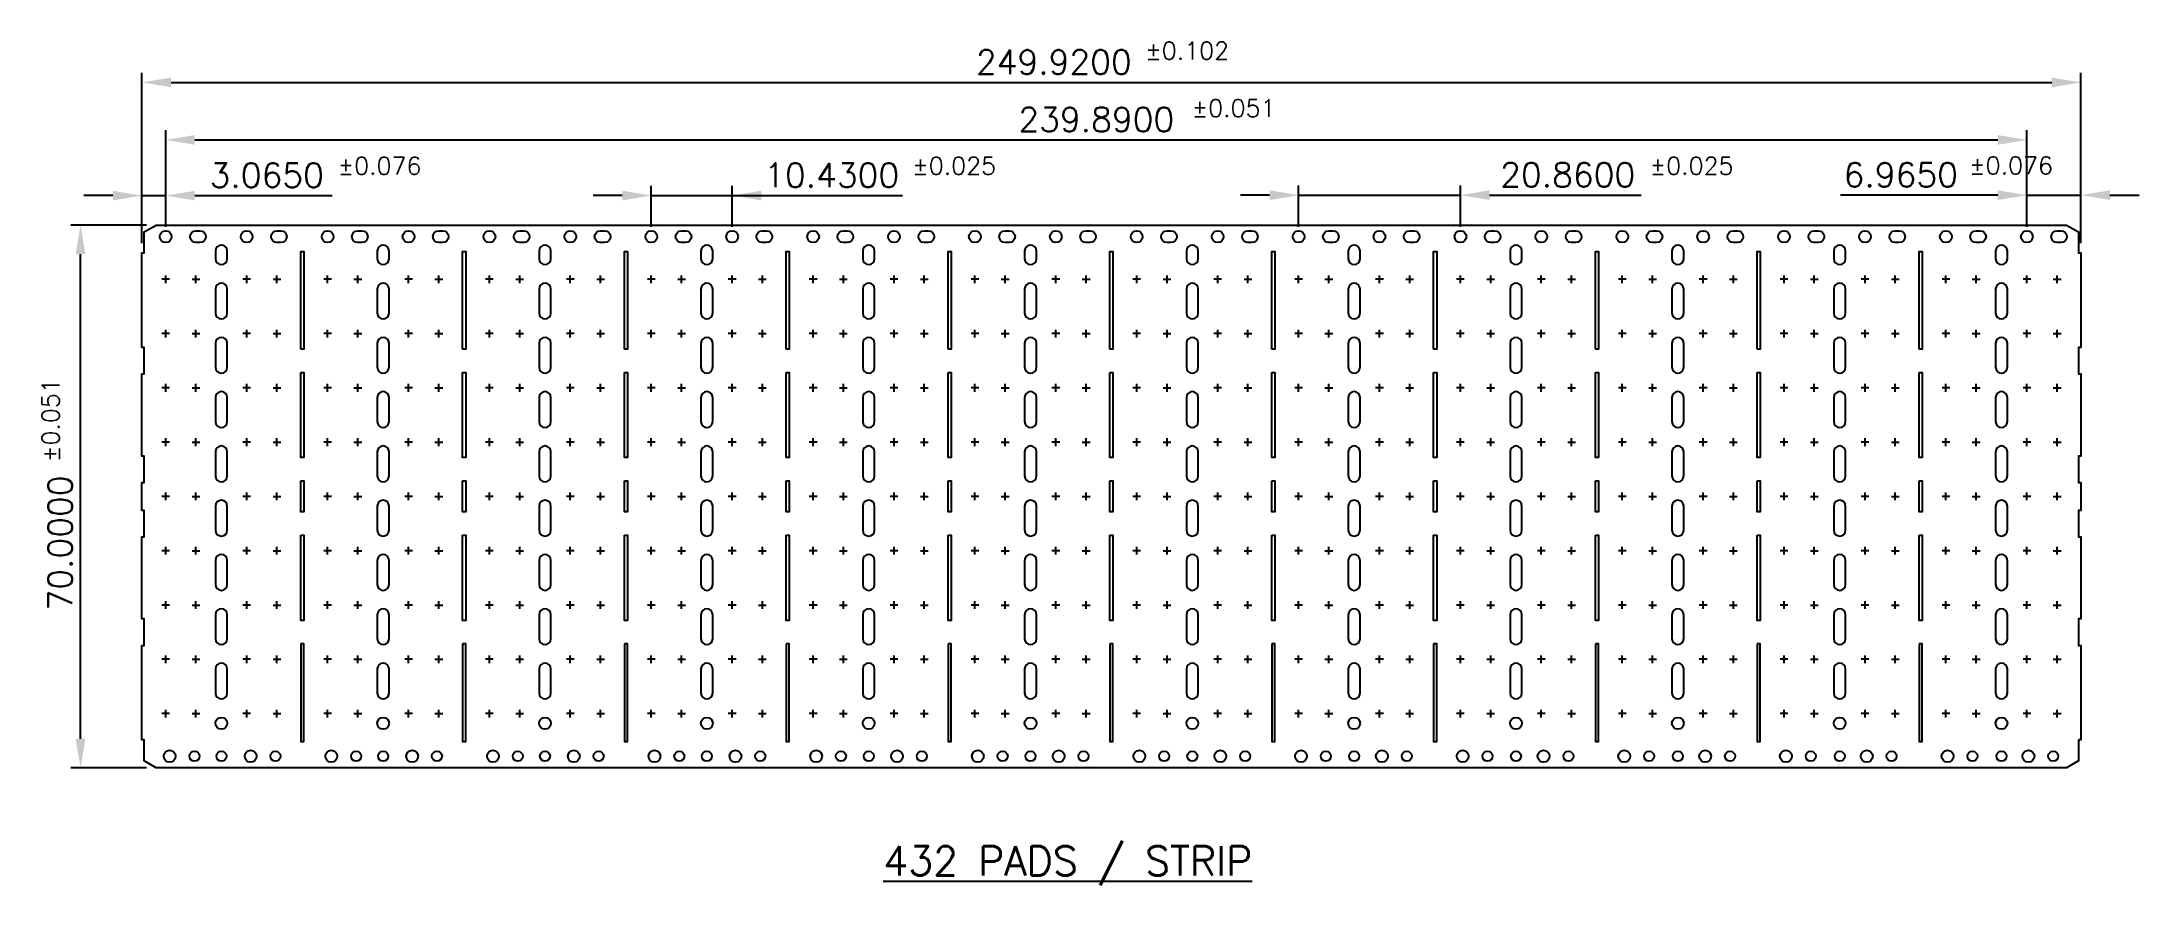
# Model space of a CAD drawing. Extents: x -357 to 49, y -247 to 73.
# Drawn here: x -357 to -140.8, y -247 to -160 of the extents above; entities that cross this region are included whole.
import ezdxf
from ezdxf.lldxf.tags import DXFTag

# ---------------------------------------------------------------- set-up
doc = ezdxf.new("R2010")
doc.units = 0
doc.header["$LTSCALE"] = 20
doc.header["$MEASUREMENT"] = 0
doc.layers.add('CEN', color=1, linetype='CENTER')
doc.layers.add('DIM', color=161, linetype='Continuous')
doc.layers.add('LF', color=7, linetype='Continuous', lineweight=25)
doc.styles.add('SIMPLEX', font='SIMPLEX.shx', dxfattribs={"height": 0.05})
tags = doc.linetypes.add('CENTER', pattern=[2, 1.25, -0.25, 0.25, -0.25]).pattern_tags.tags
tags[10:11] = [DXFTag(74, 4), DXFTag(75, 0), DXFTag(340, '0'), DXFTag(46, 1.0), DXFTag(50, 0.0), DXFTag(44, 0.0), DXFTag(45, 0.0)]
tags[8:9] = [DXFTag(74, 4), DXFTag(75, 0), DXFTag(340, '0'), DXFTag(46, 1.0), DXFTag(50, 0.0), DXFTag(44, 0.0), DXFTag(45, 0.0)]
tags[6:7] = [DXFTag(74, 4), DXFTag(75, 0), DXFTag(340, '0'), DXFTag(46, 1.0), DXFTag(50, 0.0), DXFTag(44, 0.0), DXFTag(45, 0.0)]
tags[4:5] = [DXFTag(74, 4), DXFTag(75, 0), DXFTag(340, '0'), DXFTag(46, 1.0), DXFTag(50, 0.0), DXFTag(44, 0.0), DXFTag(45, 0.0)]

msp = doc.modelspace()

# ---------------------------------------------------------------- texts
at = {"layer": 'DIM', "style": 'SIMPLEX'}
msp.add_text('%%U432 PADS / STRIP', height=3, dxfattribs=at).set_placement((-270.25, -245.98))
at = {"layer": 'DIM', "attachment_point": 5, "style": 'SIMPLEX'}
for s, insert, char_height in [('%%P0.102', (-238.91, -160.9), 1.8), ('249.9200', (-252.66, -162.08), 2.5), ('%%P0.051', (-234.12, -166.84), 1.8), ('239.8900', (-248.28, -168.01), 2.5), ('3.0650', (-333.82, -173.76), 2.5), ('%%P0.076', (-322.19, -172.79), 1.8), ('10.4300', (-275.57, -173.75), 2.5), ('%%P0.025', (-262.94, -172.79), 1.8), ('20.8600', (-199.67, -173.71), 2.5), ('%%P0.025', (-186.89, -172.79), 1.8), ('6.9650', (-165.32, -173.71), 2.5), ('%%P0.076', (-153.95, -172.75), 1.8)]:
    msp.add_mtext(s, dxfattribs=dict(at, insert=insert, char_height=char_height))
at = {"layer": 'DIM', "attachment_point": 5, "rotation": 90, "style": 'SIMPLEX'}
for s, insert, char_height in [('%%P0.051', (-356.11, -199.02), 1.8), ('70.0000', (-355.13, -211.69), 2.5)]:
    msp.add_mtext(s, dxfattribs=dict(at, insert=insert, char_height=char_height))

# ---------------------------------------------------------------- linework, layer by layer
at = {"layer": 'CEN'}
for p, q in [((-343.84, -184.49), (-344.64, -184.49)), ((-344.24, -184.89), (-344.24, -184.09)), ((-341.52, -184.49), (-340.72, -184.49)), ((-341.12, -184.89), (-341.12, -184.09)), ((-335.49, -184.49), (-336.29, -184.49)), ((-335.89, -184.89), (-335.89, -184.09)), ((-333.17, -184.49), (-332.37, -184.49)), ((-332.77, -184.89), (-332.77, -184.09)), ((-327.15, -184.49), (-327.95, -184.49)), ((-327.55, -184.89), (-327.55, -184.09)), ((-324.83, -184.49), (-324.03, -184.49)), ((-324.43, -184.89), (-324.43, -184.09)), ((-318.8, -184.49), (-319.6, -184.49)), ((-319.2, -184.89), (-319.2, -184.09)), ((-316.48, -184.49), (-315.68, -184.49)), ((-316.08, -184.89), (-316.08, -184.09)), ((-310.46, -184.49), (-311.26, -184.49)), ((-310.86, -184.89), (-310.86, -184.09)), ((-308.14, -184.49), (-307.34, -184.49)), ((-307.74, -184.89), (-307.74, -184.09)), ((-302.12, -184.49), (-302.92, -184.49)), ((-302.52, -184.89), (-302.52, -184.09)), ((-299.8, -184.49), (-299, -184.49)), ((-299.4, -184.89), (-299.4, -184.09)), ((-293.77, -184.49), (-294.57, -184.49)), ((-294.17, -184.89), (-294.17, -184.09)), ((-291.45, -184.49), (-290.65, -184.49)), ((-291.05, -184.89), (-291.05, -184.09)), ((-285.43, -184.49), (-286.23, -184.49)), ((-285.83, -184.89), (-285.83, -184.09)), ((-283.11, -184.49), (-282.31, -184.49)), ((-282.71, -184.89), (-282.71, -184.09)), ((-277.08, -184.49), (-277.88, -184.49)), ((-277.48, -184.89), (-277.48, -184.09)), ((-274.76, -184.49), (-273.96, -184.49)), ((-274.36, -184.89), (-274.36, -184.09)), ((-268.74, -184.49), (-269.54, -184.49)), ((-269.14, -184.89), (-269.14, -184.09)), ((-266.42, -184.49), (-265.62, -184.49)), ((-266.02, -184.89), (-266.02, -184.09)), ((-260.4, -184.49), (-261.2, -184.49)), ((-260.8, -184.89), (-260.8, -184.09)), ((-258.08, -184.49), (-257.28, -184.49)), ((-257.68, -184.89), (-257.68, -184.09)), ((-252.05, -184.49), (-252.85, -184.49)), ((-252.45, -184.89), (-252.45, -184.09)), ((-249.73, -184.49), (-248.93, -184.49)), ((-249.33, -184.89), (-249.33, -184.09)), ((-243.71, -184.49), (-244.51, -184.49)), ((-244.11, -184.89), (-244.11, -184.09)), ((-241.39, -184.49), (-240.59, -184.49)), ((-240.99, -184.89), (-240.99, -184.09)), ((-235.36, -184.49), (-236.16, -184.49)), ((-235.76, -184.89), (-235.76, -184.09)), ((-233.04, -184.49), (-232.24, -184.49)), ((-232.64, -184.89), (-232.64, -184.09)), ((-227.02, -184.49), (-227.82, -184.49)), ((-227.42, -184.89), (-227.42, -184.09)), ((-224.7, -184.49), (-223.9, -184.49)), ((-224.3, -184.89), (-224.3, -184.09)), ((-218.68, -184.49), (-219.48, -184.49)), ((-219.08, -184.89), (-219.08, -184.09)), ((-216.36, -184.49), (-215.56, -184.49)), ((-215.96, -184.89), (-215.96, -184.09)), ((-210.33, -184.49), (-211.13, -184.49)), ((-210.73, -184.89), (-210.73, -184.09)), ((-208.01, -184.49), (-207.21, -184.49)), ((-207.61, -184.89), (-207.61, -184.09)), ((-201.99, -184.49), (-202.79, -184.49)), ((-202.39, -184.89), (-202.39, -184.09)), ((-199.67, -184.49), (-198.87, -184.49)), ((-199.27, -184.89), (-199.27, -184.09)), ((-193.64, -184.49), (-194.44, -184.49)), ((-194.04, -184.89), (-194.04, -184.09)), ((-191.32, -184.49), (-190.52, -184.49)), ((-190.92, -184.89), (-190.92, -184.09)), ((-185.3, -184.49), (-186.1, -184.49)), ((-185.7, -184.89), (-185.7, -184.09)), ((-182.98, -184.49), (-182.18, -184.49)), ((-182.58, -184.89), (-182.58, -184.09)), ((-176.96, -184.49), (-177.76, -184.49)), ((-177.36, -184.89), (-177.36, -184.09)), ((-174.64, -184.49), (-173.84, -184.49)), ((-174.24, -184.89), (-174.24, -184.09)), ((-168.61, -184.49), (-169.41, -184.49)), ((-169.01, -184.89), (-169.01, -184.09)), ((-166.29, -184.49), (-165.49, -184.49)), ((-165.89, -184.89), (-165.89, -184.09)), ((-160.27, -184.49), (-161.07, -184.49)), ((-160.67, -184.89), (-160.67, -184.09)), ((-157.95, -184.49), (-157.15, -184.49)), ((-157.55, -184.89), (-157.55, -184.09)), ((-151.92, -184.49), (-152.72, -184.49)), ((-152.32, -184.89), (-152.32, -184.09)), ((-149.6, -184.49), (-148.8, -184.49)), ((-149.2, -184.89), (-149.2, -184.09)), ((-343.84, -190.09), (-344.64, -190.09)), ((-344.24, -190.49), (-344.24, -189.69)), ((-341.52, -190.09), (-340.72, -190.09)), ((-341.12, -190.49), (-341.12, -189.69)), ((-335.49, -190.09), (-336.29, -190.09)), ((-335.89, -190.49), (-335.89, -189.69)), ((-333.17, -190.09), (-332.37, -190.09)), ((-332.77, -190.49), (-332.77, -189.69)), ((-327.15, -190.09), (-327.95, -190.09)), ((-327.55, -190.49), (-327.55, -189.69)), ((-324.83, -190.09), (-324.03, -190.09)), ((-324.43, -190.49), (-324.43, -189.69)), ((-318.8, -190.09), (-319.6, -190.09)), ((-319.2, -190.49), (-319.2, -189.69)), ((-316.48, -190.09), (-315.68, -190.09)), ((-316.08, -190.49), (-316.08, -189.69)), ((-310.46, -190.09), (-311.26, -190.09)), ((-310.86, -190.49), (-310.86, -189.69)), ((-308.14, -190.09), (-307.34, -190.09)), ((-307.74, -190.49), (-307.74, -189.69)), ((-302.12, -190.09), (-302.92, -190.09)), ((-302.52, -190.49), (-302.52, -189.69)), ((-299.8, -190.09), (-299, -190.09)), ((-299.4, -190.49), (-299.4, -189.69)), ((-293.77, -190.09), (-294.57, -190.09)), ((-294.17, -190.49), (-294.17, -189.69)), ((-291.45, -190.09), (-290.65, -190.09)), ((-291.05, -190.49), (-291.05, -189.69)), ((-285.43, -190.09), (-286.23, -190.09)), ((-285.83, -190.49), (-285.83, -189.69)), ((-283.11, -190.09), (-282.31, -190.09)), ((-282.71, -190.49), (-282.71, -189.69)), ((-277.08, -190.09), (-277.88, -190.09)), ((-277.48, -190.49), (-277.48, -189.69)), ((-274.76, -190.09), (-273.96, -190.09)), ((-274.36, -190.49), (-274.36, -189.69)), ((-268.74, -190.09), (-269.54, -190.09)), ((-269.14, -190.49), (-269.14, -189.69)), ((-266.42, -190.09), (-265.62, -190.09)), ((-266.02, -190.49), (-266.02, -189.69)), ((-260.4, -190.09), (-261.2, -190.09)), ((-260.8, -190.49), (-260.8, -189.69)), ((-258.08, -190.09), (-257.28, -190.09)), ((-257.68, -190.49), (-257.68, -189.69)), ((-252.05, -190.09), (-252.85, -190.09)), ((-252.45, -190.49), (-252.45, -189.69)), ((-249.73, -190.09), (-248.93, -190.09)), ((-249.33, -190.49), (-249.33, -189.69)), ((-243.71, -190.09), (-244.51, -190.09)), ((-244.11, -190.49), (-244.11, -189.69)), ((-241.39, -190.09), (-240.59, -190.09)), ((-240.99, -190.49), (-240.99, -189.69)), ((-235.36, -190.09), (-236.16, -190.09)), ((-235.76, -190.49), (-235.76, -189.69)), ((-233.04, -190.09), (-232.24, -190.09)), ((-232.64, -190.49), (-232.64, -189.69)), ((-227.02, -190.09), (-227.82, -190.09)), ((-227.42, -190.49), (-227.42, -189.69)), ((-224.7, -190.09), (-223.9, -190.09)), ((-224.3, -190.49), (-224.3, -189.69)), ((-218.68, -190.09), (-219.48, -190.09)), ((-219.08, -190.49), (-219.08, -189.69)), ((-216.36, -190.09), (-215.56, -190.09)), ((-215.96, -190.49), (-215.96, -189.69)), ((-210.33, -190.09), (-211.13, -190.09)), ((-210.73, -190.49), (-210.73, -189.69)), ((-208.01, -190.09), (-207.21, -190.09)), ((-207.61, -190.49), (-207.61, -189.69)), ((-201.99, -190.09), (-202.79, -190.09)), ((-202.39, -190.49), (-202.39, -189.69)), ((-199.67, -190.09), (-198.87, -190.09)), ((-199.27, -190.49), (-199.27, -189.69)), ((-193.64, -190.09), (-194.44, -190.09)), ((-194.04, -190.49), (-194.04, -189.69)), ((-191.32, -190.09), (-190.52, -190.09)), ((-190.92, -190.49), (-190.92, -189.69)), ((-185.3, -190.09), (-186.1, -190.09)), ((-185.7, -190.49), (-185.7, -189.69)), ((-182.98, -190.09), (-182.18, -190.09)), ((-182.58, -190.49), (-182.58, -189.69)), ((-176.96, -190.09), (-177.76, -190.09)), ((-177.36, -190.49), (-177.36, -189.69)), ((-174.64, -190.09), (-173.84, -190.09)), ((-174.24, -190.49), (-174.24, -189.69)), ((-168.61, -190.09), (-169.41, -190.09)), ((-169.01, -190.49), (-169.01, -189.69)), ((-166.29, -190.09), (-165.49, -190.09)), ((-165.89, -190.49), (-165.89, -189.69)), ((-160.27, -190.09), (-161.07, -190.09)), ((-160.67, -190.49), (-160.67, -189.69)), ((-157.95, -190.09), (-157.15, -190.09)), ((-157.55, -190.49), (-157.55, -189.69)), ((-151.92, -190.09), (-152.72, -190.09)), ((-152.32, -190.49), (-152.32, -189.69)), ((-149.6, -190.09), (-148.8, -190.09)), ((-149.2, -190.49), (-149.2, -189.69)), ((-343.84, -195.69), (-344.64, -195.69)), ((-344.24, -196.09), (-344.24, -195.29)), ((-341.52, -195.69), (-340.72, -195.69)), ((-341.12, -196.09), (-341.12, -195.29)), ((-335.49, -195.69), (-336.29, -195.69)), ((-335.89, -196.09), (-335.89, -195.29)), ((-333.17, -195.69), (-332.37, -195.69)), ((-332.77, -196.09), (-332.77, -195.29)), ((-327.15, -195.69), (-327.95, -195.69)), ((-327.55, -196.09), (-327.55, -195.29)), ((-324.83, -195.69), (-324.03, -195.69)), ((-324.43, -196.09), (-324.43, -195.29)), ((-318.8, -195.69), (-319.6, -195.69)), ((-319.2, -196.09), (-319.2, -195.29)), ((-316.48, -195.69), (-315.68, -195.69)), ((-316.08, -196.09), (-316.08, -195.29)), ((-310.46, -195.69), (-311.26, -195.69)), ((-310.86, -196.09), (-310.86, -195.29)), ((-308.14, -195.69), (-307.34, -195.69)), ((-307.74, -196.09), (-307.74, -195.29)), ((-302.12, -195.69), (-302.92, -195.69)), ((-302.52, -196.09), (-302.52, -195.29)), ((-299.8, -195.69), (-299, -195.69)), ((-299.4, -196.09), (-299.4, -195.29)), ((-293.77, -195.69), (-294.57, -195.69)), ((-294.17, -196.09), (-294.17, -195.29)), ((-291.45, -195.69), (-290.65, -195.69)), ((-291.05, -196.09), (-291.05, -195.29)), ((-285.43, -195.69), (-286.23, -195.69)), ((-285.83, -196.09), (-285.83, -195.29)), ((-283.11, -195.69), (-282.31, -195.69)), ((-282.71, -196.09), (-282.71, -195.29)), ((-277.08, -195.69), (-277.88, -195.69)), ((-277.48, -196.09), (-277.48, -195.29)), ((-274.76, -195.69), (-273.96, -195.69)), ((-274.36, -196.09), (-274.36, -195.29)), ((-268.74, -195.69), (-269.54, -195.69)), ((-269.14, -196.09), (-269.14, -195.29)), ((-266.42, -195.69), (-265.62, -195.69)), ((-266.02, -196.09), (-266.02, -195.29)), ((-260.4, -195.69), (-261.2, -195.69)), ((-260.8, -196.09), (-260.8, -195.29)), ((-258.08, -195.69), (-257.28, -195.69)), ((-257.68, -196.09), (-257.68, -195.29)), ((-252.05, -195.69), (-252.85, -195.69)), ((-252.45, -196.09), (-252.45, -195.29)), ((-249.73, -195.69), (-248.93, -195.69)), ((-249.33, -196.09), (-249.33, -195.29)), ((-243.71, -195.69), (-244.51, -195.69)), ((-244.11, -196.09), (-244.11, -195.29)), ((-241.39, -195.69), (-240.59, -195.69)), ((-240.99, -196.09), (-240.99, -195.29)), ((-235.36, -195.69), (-236.16, -195.69)), ((-235.76, -196.09), (-235.76, -195.29)), ((-233.04, -195.69), (-232.24, -195.69)), ((-232.64, -196.09), (-232.64, -195.29)), ((-227.02, -195.69), (-227.82, -195.69)), ((-227.42, -196.09), (-227.42, -195.29)), ((-224.7, -195.69), (-223.9, -195.69)), ((-224.3, -196.09), (-224.3, -195.29)), ((-218.68, -195.69), (-219.48, -195.69)), ((-219.08, -196.09), (-219.08, -195.29)), ((-216.36, -195.69), (-215.56, -195.69)), ((-215.96, -196.09), (-215.96, -195.29)), ((-210.33, -195.69), (-211.13, -195.69)), ((-210.73, -196.09), (-210.73, -195.29)), ((-208.01, -195.69), (-207.21, -195.69)), ((-207.61, -196.09), (-207.61, -195.29)), ((-201.99, -195.69), (-202.79, -195.69)), ((-202.39, -196.09), (-202.39, -195.29)), ((-199.67, -195.69), (-198.87, -195.69)), ((-199.27, -196.09), (-199.27, -195.29)), ((-193.64, -195.69), (-194.44, -195.69)), ((-194.04, -196.09), (-194.04, -195.29)), ((-191.32, -195.69), (-190.52, -195.69)), ((-190.92, -196.09), (-190.92, -195.29)), ((-185.3, -195.69), (-186.1, -195.69)), ((-185.7, -196.09), (-185.7, -195.29)), ((-182.98, -195.69), (-182.18, -195.69)), ((-182.58, -196.09), (-182.58, -195.29)), ((-176.96, -195.69), (-177.76, -195.69)), ((-177.36, -196.09), (-177.36, -195.29)), ((-174.64, -195.69), (-173.84, -195.69)), ((-174.24, -196.09), (-174.24, -195.29)), ((-168.61, -195.69), (-169.41, -195.69)), ((-169.01, -196.09), (-169.01, -195.29)), ((-166.29, -195.69), (-165.49, -195.69)), ((-165.89, -196.09), (-165.89, -195.29)), ((-160.27, -195.69), (-161.07, -195.69)), ((-160.67, -196.09), (-160.67, -195.29)), ((-157.95, -195.69), (-157.15, -195.69)), ((-157.55, -196.09), (-157.55, -195.29)), ((-151.92, -195.69), (-152.72, -195.69)), ((-152.32, -196.09), (-152.32, -195.29)), ((-149.6, -195.69), (-148.8, -195.69)), ((-149.2, -196.09), (-149.2, -195.29)), ((-344.24, -201.69), (-344.24, -200.89)), ((-341.12, -201.69), (-341.12, -200.89)), ((-335.89, -201.69), (-335.89, -200.89)), ((-332.77, -201.69), (-332.77, -200.89)), ((-327.55, -201.69), (-327.55, -200.89)), ((-324.43, -201.69), (-324.43, -200.89)), ((-319.2, -201.69), (-319.2, -200.89)), ((-316.08, -201.69), (-316.08, -200.89)), ((-310.86, -201.69), (-310.86, -200.89)), ((-307.74, -201.69), (-307.74, -200.89)), ((-302.52, -201.69), (-302.52, -200.89)), ((-299.4, -201.69), (-299.4, -200.89)), ((-294.17, -201.69), (-294.17, -200.89)), ((-291.05, -201.69), (-291.05, -200.89)), ((-285.83, -201.69), (-285.83, -200.89)), ((-282.71, -201.69), (-282.71, -200.89)), ((-277.48, -201.69), (-277.48, -200.89)), ((-274.36, -201.69), (-274.36, -200.89)), ((-269.14, -201.69), (-269.14, -200.89)), ((-266.02, -201.69), (-266.02, -200.89)), ((-260.8, -201.69), (-260.8, -200.89)), ((-257.68, -201.69), (-257.68, -200.89)), ((-252.45, -201.69), (-252.45, -200.89)), ((-249.33, -201.69), (-249.33, -200.89)), ((-244.11, -201.69), (-244.11, -200.89)), ((-240.99, -201.69), (-240.99, -200.89)), ((-235.76, -201.69), (-235.76, -200.89)), ((-232.64, -201.69), (-232.64, -200.89)), ((-227.42, -201.69), (-227.42, -200.89)), ((-224.3, -201.69), (-224.3, -200.89)), ((-219.08, -201.69), (-219.08, -200.89)), ((-215.96, -201.69), (-215.96, -200.89)), ((-210.73, -201.69), (-210.73, -200.89)), ((-207.61, -201.69), (-207.61, -200.89)), ((-202.39, -201.69), (-202.39, -200.89)), ((-199.27, -201.69), (-199.27, -200.89)), ((-194.04, -201.69), (-194.04, -200.89)), ((-190.92, -201.69), (-190.92, -200.89)), ((-185.7, -201.69), (-185.7, -200.89)), ((-182.58, -201.69), (-182.58, -200.89)), ((-177.36, -201.69), (-177.36, -200.89)), ((-174.24, -201.69), (-174.24, -200.89)), ((-169.01, -201.69), (-169.01, -200.89)), ((-165.89, -201.69), (-165.89, -200.89)), ((-160.67, -201.69), (-160.67, -200.89)), ((-157.55, -201.69), (-157.55, -200.89)), ((-152.32, -201.69), (-152.32, -200.89)), ((-149.2, -201.69), (-149.2, -200.89)), ((-343.84, -201.29), (-344.64, -201.29)), ((-341.52, -201.29), (-340.72, -201.29)), ((-335.49, -201.29), (-336.29, -201.29)), ((-333.17, -201.29), (-332.37, -201.29)), ((-327.15, -201.29), (-327.95, -201.29)), ((-324.83, -201.29), (-324.03, -201.29)), ((-318.8, -201.29), (-319.6, -201.29)), ((-316.48, -201.29), (-315.68, -201.29)), ((-310.46, -201.29), (-311.26, -201.29)), ((-308.14, -201.29), (-307.34, -201.29)), ((-302.12, -201.29), (-302.92, -201.29)), ((-299.8, -201.29), (-299, -201.29)), ((-293.77, -201.29), (-294.57, -201.29)), ((-291.45, -201.29), (-290.65, -201.29)), ((-285.43, -201.29), (-286.23, -201.29)), ((-283.11, -201.29), (-282.31, -201.29)), ((-277.08, -201.29), (-277.88, -201.29)), ((-274.76, -201.29), (-273.96, -201.29)), ((-268.74, -201.29), (-269.54, -201.29)), ((-266.42, -201.29), (-265.62, -201.29)), ((-260.4, -201.29), (-261.2, -201.29)), ((-258.08, -201.29), (-257.28, -201.29)), ((-252.05, -201.29), (-252.85, -201.29)), ((-249.73, -201.29), (-248.93, -201.29)), ((-243.71, -201.29), (-244.51, -201.29)), ((-241.39, -201.29), (-240.59, -201.29)), ((-235.36, -201.29), (-236.16, -201.29)), ((-233.04, -201.29), (-232.24, -201.29)), ((-227.02, -201.29), (-227.82, -201.29)), ((-224.7, -201.29), (-223.9, -201.29)), ((-218.68, -201.29), (-219.48, -201.29)), ((-216.36, -201.29), (-215.56, -201.29)), ((-210.33, -201.29), (-211.13, -201.29)), ((-208.01, -201.29), (-207.21, -201.29)), ((-201.99, -201.29), (-202.79, -201.29)), ((-199.67, -201.29), (-198.87, -201.29)), ((-193.64, -201.29), (-194.44, -201.29)), ((-191.32, -201.29), (-190.52, -201.29)), ((-185.3, -201.29), (-186.1, -201.29)), ((-182.98, -201.29), (-182.18, -201.29)), ((-176.96, -201.29), (-177.76, -201.29)), ((-174.64, -201.29), (-173.84, -201.29)), ((-168.61, -201.29), (-169.41, -201.29)), ((-166.29, -201.29), (-165.49, -201.29)), ((-160.27, -201.29), (-161.07, -201.29)), ((-157.95, -201.29), (-157.15, -201.29)), ((-151.92, -201.29), (-152.72, -201.29)), ((-149.6, -201.29), (-148.8, -201.29)), ((-343.84, -206.89), (-344.64, -206.89)), ((-344.24, -207.29), (-344.24, -206.49)), ((-341.52, -206.89), (-340.72, -206.89)), ((-341.12, -207.29), (-341.12, -206.49)), ((-335.49, -206.89), (-336.29, -206.89)), ((-335.89, -207.29), (-335.89, -206.49)), ((-333.17, -206.89), (-332.37, -206.89)), ((-332.77, -207.29), (-332.77, -206.49)), ((-327.15, -206.89), (-327.95, -206.89)), ((-327.55, -207.29), (-327.55, -206.49)), ((-324.83, -206.89), (-324.03, -206.89)), ((-324.43, -207.29), (-324.43, -206.49)), ((-318.8, -206.89), (-319.6, -206.89)), ((-319.2, -207.29), (-319.2, -206.49)), ((-316.48, -206.89), (-315.68, -206.89)), ((-316.08, -207.29), (-316.08, -206.49)), ((-310.46, -206.89), (-311.26, -206.89)), ((-310.86, -207.29), (-310.86, -206.49)), ((-308.14, -206.89), (-307.34, -206.89)), ((-307.74, -207.29), (-307.74, -206.49)), ((-302.12, -206.89), (-302.92, -206.89)), ((-302.52, -207.29), (-302.52, -206.49)), ((-299.8, -206.89), (-299, -206.89)), ((-299.4, -207.29), (-299.4, -206.49)), ((-293.77, -206.89), (-294.57, -206.89)), ((-294.17, -207.29), (-294.17, -206.49)), ((-291.45, -206.89), (-290.65, -206.89)), ((-291.05, -207.29), (-291.05, -206.49)), ((-285.43, -206.89), (-286.23, -206.89)), ((-285.83, -207.29), (-285.83, -206.49)), ((-283.11, -206.89), (-282.31, -206.89)), ((-282.71, -207.29), (-282.71, -206.49)), ((-277.08, -206.89), (-277.88, -206.89)), ((-277.48, -207.29), (-277.48, -206.49)), ((-274.76, -206.89), (-273.96, -206.89)), ((-274.36, -207.29), (-274.36, -206.49)), ((-268.74, -206.89), (-269.54, -206.89)), ((-269.14, -207.29), (-269.14, -206.49)), ((-266.42, -206.89), (-265.62, -206.89)), ((-266.02, -207.29), (-266.02, -206.49)), ((-260.4, -206.89), (-261.2, -206.89)), ((-260.8, -207.29), (-260.8, -206.49)), ((-258.08, -206.89), (-257.28, -206.89)), ((-257.68, -207.29), (-257.68, -206.49)), ((-252.05, -206.89), (-252.85, -206.89)), ((-252.45, -207.29), (-252.45, -206.49)), ((-249.73, -206.89), (-248.93, -206.89)), ((-249.33, -207.29), (-249.33, -206.49)), ((-243.71, -206.89), (-244.51, -206.89)), ((-244.11, -207.29), (-244.11, -206.49)), ((-241.39, -206.89), (-240.59, -206.89)), ((-240.99, -207.29), (-240.99, -206.49)), ((-235.36, -206.89), (-236.16, -206.89)), ((-235.76, -207.29), (-235.76, -206.49)), ((-233.04, -206.89), (-232.24, -206.89)), ((-232.64, -207.29), (-232.64, -206.49)), ((-227.02, -206.89), (-227.82, -206.89)), ((-227.42, -207.29), (-227.42, -206.49)), ((-224.7, -206.89), (-223.9, -206.89)), ((-224.3, -207.29), (-224.3, -206.49)), ((-218.68, -206.89), (-219.48, -206.89)), ((-219.08, -207.29), (-219.08, -206.49)), ((-216.36, -206.89), (-215.56, -206.89)), ((-215.96, -207.29), (-215.96, -206.49)), ((-210.33, -206.89), (-211.13, -206.89)), ((-210.73, -207.29), (-210.73, -206.49)), ((-208.01, -206.89), (-207.21, -206.89)), ((-207.61, -207.29), (-207.61, -206.49)), ((-201.99, -206.89), (-202.79, -206.89)), ((-202.39, -207.29), (-202.39, -206.49)), ((-199.67, -206.89), (-198.87, -206.89)), ((-199.27, -207.29), (-199.27, -206.49)), ((-193.64, -206.89), (-194.44, -206.89)), ((-194.04, -207.29), (-194.04, -206.49)), ((-191.32, -206.89), (-190.52, -206.89)), ((-190.92, -207.29), (-190.92, -206.49)), ((-185.3, -206.89), (-186.1, -206.89)), ((-185.7, -207.29), (-185.7, -206.49)), ((-182.98, -206.89), (-182.18, -206.89)), ((-182.58, -207.29), (-182.58, -206.49)), ((-176.96, -206.89), (-177.76, -206.89)), ((-177.36, -207.29), (-177.36, -206.49)), ((-174.64, -206.89), (-173.84, -206.89)), ((-174.24, -207.29), (-174.24, -206.49)), ((-168.61, -206.89), (-169.41, -206.89)), ((-169.01, -207.29), (-169.01, -206.49)), ((-166.29, -206.89), (-165.49, -206.89)), ((-165.89, -207.29), (-165.89, -206.49)), ((-160.27, -206.89), (-161.07, -206.89)), ((-160.67, -207.29), (-160.67, -206.49)), ((-157.95, -206.89), (-157.15, -206.89)), ((-157.55, -207.29), (-157.55, -206.49)), ((-151.92, -206.89), (-152.72, -206.89)), ((-152.32, -207.29), (-152.32, -206.49)), ((-149.6, -206.89), (-148.8, -206.89)), ((-149.2, -207.29), (-149.2, -206.49)), ((-343.84, -212.49), (-344.64, -212.49)), ((-344.24, -212.89), (-344.24, -212.09)), ((-341.52, -212.49), (-340.72, -212.49)), ((-341.12, -212.89), (-341.12, -212.09)), ((-335.49, -212.49), (-336.29, -212.49)), ((-335.89, -212.89), (-335.89, -212.09)), ((-333.17, -212.49), (-332.37, -212.49)), ((-332.77, -212.89), (-332.77, -212.09)), ((-327.15, -212.49), (-327.95, -212.49)), ((-327.55, -212.89), (-327.55, -212.09)), ((-324.83, -212.49), (-324.03, -212.49)), ((-324.43, -212.89), (-324.43, -212.09)), ((-318.8, -212.49), (-319.6, -212.49)), ((-319.2, -212.89), (-319.2, -212.09)), ((-316.48, -212.49), (-315.68, -212.49)), ((-316.08, -212.89), (-316.08, -212.09)), ((-310.46, -212.49), (-311.26, -212.49)), ((-310.86, -212.89), (-310.86, -212.09)), ((-308.14, -212.49), (-307.34, -212.49)), ((-307.74, -212.89), (-307.74, -212.09)), ((-302.12, -212.49), (-302.92, -212.49)), ((-302.52, -212.89), (-302.52, -212.09)), ((-299.8, -212.49), (-299, -212.49)), ((-299.4, -212.89), (-299.4, -212.09)), ((-293.77, -212.49), (-294.57, -212.49)), ((-294.17, -212.89), (-294.17, -212.09)), ((-291.45, -212.49), (-290.65, -212.49)), ((-291.05, -212.89), (-291.05, -212.09)), ((-285.43, -212.49), (-286.23, -212.49)), ((-285.83, -212.89), (-285.83, -212.09)), ((-283.11, -212.49), (-282.31, -212.49)), ((-282.71, -212.89), (-282.71, -212.09)), ((-277.08, -212.49), (-277.88, -212.49)), ((-277.48, -212.89), (-277.48, -212.09)), ((-274.76, -212.49), (-273.96, -212.49)), ((-274.36, -212.89), (-274.36, -212.09)), ((-268.74, -212.49), (-269.54, -212.49)), ((-269.14, -212.89), (-269.14, -212.09)), ((-266.42, -212.49), (-265.62, -212.49)), ((-266.02, -212.89), (-266.02, -212.09)), ((-260.4, -212.49), (-261.2, -212.49)), ((-260.8, -212.89), (-260.8, -212.09)), ((-258.08, -212.49), (-257.28, -212.49)), ((-257.68, -212.89), (-257.68, -212.09)), ((-252.05, -212.49), (-252.85, -212.49)), ((-252.45, -212.89), (-252.45, -212.09)), ((-249.73, -212.49), (-248.93, -212.49)), ((-249.33, -212.89), (-249.33, -212.09)), ((-243.71, -212.49), (-244.51, -212.49)), ((-244.11, -212.89), (-244.11, -212.09)), ((-241.39, -212.49), (-240.59, -212.49)), ((-240.99, -212.89), (-240.99, -212.09)), ((-235.36, -212.49), (-236.16, -212.49)), ((-235.76, -212.89), (-235.76, -212.09)), ((-233.04, -212.49), (-232.24, -212.49)), ((-232.64, -212.89), (-232.64, -212.09)), ((-227.02, -212.49), (-227.82, -212.49)), ((-227.42, -212.89), (-227.42, -212.09)), ((-224.7, -212.49), (-223.9, -212.49)), ((-224.3, -212.89), (-224.3, -212.09)), ((-218.68, -212.49), (-219.48, -212.49)), ((-219.08, -212.89), (-219.08, -212.09)), ((-216.36, -212.49), (-215.56, -212.49)), ((-215.96, -212.89), (-215.96, -212.09)), ((-210.33, -212.49), (-211.13, -212.49)), ((-210.73, -212.89), (-210.73, -212.09)), ((-208.01, -212.49), (-207.21, -212.49)), ((-207.61, -212.89), (-207.61, -212.09)), ((-201.99, -212.49), (-202.79, -212.49)), ((-202.39, -212.89), (-202.39, -212.09)), ((-199.67, -212.49), (-198.87, -212.49)), ((-199.27, -212.89), (-199.27, -212.09)), ((-193.64, -212.49), (-194.44, -212.49)), ((-194.04, -212.89), (-194.04, -212.09)), ((-191.32, -212.49), (-190.52, -212.49)), ((-190.92, -212.89), (-190.92, -212.09)), ((-185.3, -212.49), (-186.1, -212.49)), ((-185.7, -212.89), (-185.7, -212.09)), ((-182.98, -212.49), (-182.18, -212.49)), ((-182.58, -212.89), (-182.58, -212.09)), ((-176.96, -212.49), (-177.76, -212.49)), ((-177.36, -212.89), (-177.36, -212.09)), ((-174.64, -212.49), (-173.84, -212.49)), ((-174.24, -212.89), (-174.24, -212.09)), ((-168.61, -212.49), (-169.41, -212.49)), ((-169.01, -212.89), (-169.01, -212.09)), ((-166.29, -212.49), (-165.49, -212.49)), ((-165.89, -212.89), (-165.89, -212.09)), ((-160.27, -212.49), (-161.07, -212.49)), ((-160.67, -212.89), (-160.67, -212.09)), ((-157.95, -212.49), (-157.15, -212.49)), ((-157.55, -212.89), (-157.55, -212.09)), ((-151.92, -212.49), (-152.72, -212.49)), ((-152.32, -212.89), (-152.32, -212.09)), ((-149.6, -212.49), (-148.8, -212.49)), ((-149.2, -212.89), (-149.2, -212.09)), ((-343.84, -218.09), (-344.64, -218.09)), ((-344.24, -218.49), (-344.24, -217.69)), ((-341.52, -218.09), (-340.72, -218.09)), ((-341.12, -218.49), (-341.12, -217.69)), ((-335.49, -218.09), (-336.29, -218.09)), ((-335.89, -218.49), (-335.89, -217.69)), ((-333.17, -218.09), (-332.37, -218.09)), ((-332.77, -218.49), (-332.77, -217.69)), ((-327.15, -218.09), (-327.95, -218.09)), ((-327.55, -218.49), (-327.55, -217.69)), ((-324.83, -218.09), (-324.03, -218.09)), ((-324.43, -218.49), (-324.43, -217.69)), ((-318.8, -218.09), (-319.6, -218.09)), ((-319.2, -218.49), (-319.2, -217.69)), ((-316.48, -218.09), (-315.68, -218.09)), ((-316.08, -218.49), (-316.08, -217.69)), ((-310.46, -218.09), (-311.26, -218.09)), ((-310.86, -218.49), (-310.86, -217.69)), ((-308.14, -218.09), (-307.34, -218.09)), ((-307.74, -218.49), (-307.74, -217.69)), ((-302.12, -218.09), (-302.92, -218.09)), ((-302.52, -218.49), (-302.52, -217.69)), ((-299.8, -218.09), (-299, -218.09)), ((-299.4, -218.49), (-299.4, -217.69)), ((-293.77, -218.09), (-294.57, -218.09)), ((-294.17, -218.49), (-294.17, -217.69)), ((-291.45, -218.09), (-290.65, -218.09)), ((-291.05, -218.49), (-291.05, -217.69)), ((-285.43, -218.09), (-286.23, -218.09)), ((-285.83, -218.49), (-285.83, -217.69)), ((-283.11, -218.09), (-282.31, -218.09)), ((-282.71, -218.49), (-282.71, -217.69)), ((-277.08, -218.09), (-277.88, -218.09)), ((-277.48, -218.49), (-277.48, -217.69)), ((-274.76, -218.09), (-273.96, -218.09)), ((-274.36, -218.49), (-274.36, -217.69)), ((-268.74, -218.09), (-269.54, -218.09)), ((-269.14, -218.49), (-269.14, -217.69)), ((-266.42, -218.09), (-265.62, -218.09)), ((-266.02, -218.49), (-266.02, -217.69)), ((-260.4, -218.09), (-261.2, -218.09)), ((-260.8, -218.49), (-260.8, -217.69)), ((-258.08, -218.09), (-257.28, -218.09)), ((-257.68, -218.49), (-257.68, -217.69)), ((-252.05, -218.09), (-252.85, -218.09)), ((-252.45, -218.49), (-252.45, -217.69)), ((-249.73, -218.09), (-248.93, -218.09)), ((-249.33, -218.49), (-249.33, -217.69)), ((-243.71, -218.09), (-244.51, -218.09)), ((-244.11, -218.49), (-244.11, -217.69)), ((-241.39, -218.09), (-240.59, -218.09)), ((-240.99, -218.49), (-240.99, -217.69)), ((-235.36, -218.09), (-236.16, -218.09)), ((-235.76, -218.49), (-235.76, -217.69)), ((-233.04, -218.09), (-232.24, -218.09)), ((-232.64, -218.49), (-232.64, -217.69)), ((-227.02, -218.09), (-227.82, -218.09)), ((-227.42, -218.49), (-227.42, -217.69)), ((-224.7, -218.09), (-223.9, -218.09)), ((-224.3, -218.49), (-224.3, -217.69)), ((-218.68, -218.09), (-219.48, -218.09)), ((-219.08, -218.49), (-219.08, -217.69)), ((-216.36, -218.09), (-215.56, -218.09)), ((-215.96, -218.49), (-215.96, -217.69)), ((-210.33, -218.09), (-211.13, -218.09)), ((-210.73, -218.49), (-210.73, -217.69)), ((-208.01, -218.09), (-207.21, -218.09)), ((-207.61, -218.49), (-207.61, -217.69)), ((-201.99, -218.09), (-202.79, -218.09)), ((-202.39, -218.49), (-202.39, -217.69)), ((-199.67, -218.09), (-198.87, -218.09)), ((-199.27, -218.49), (-199.27, -217.69)), ((-193.64, -218.09), (-194.44, -218.09)), ((-194.04, -218.49), (-194.04, -217.69)), ((-191.32, -218.09), (-190.52, -218.09)), ((-190.92, -218.49), (-190.92, -217.69)), ((-185.3, -218.09), (-186.1, -218.09)), ((-185.7, -218.49), (-185.7, -217.69)), ((-182.98, -218.09), (-182.18, -218.09)), ((-182.58, -218.49), (-182.58, -217.69)), ((-176.96, -218.09), (-177.76, -218.09)), ((-177.36, -218.49), (-177.36, -217.69)), ((-174.64, -218.09), (-173.84, -218.09)), ((-174.24, -218.49), (-174.24, -217.69)), ((-168.61, -218.09), (-169.41, -218.09)), ((-169.01, -218.49), (-169.01, -217.69)), ((-166.29, -218.09), (-165.49, -218.09)), ((-165.89, -218.49), (-165.89, -217.69)), ((-160.27, -218.09), (-161.07, -218.09)), ((-160.67, -218.49), (-160.67, -217.69)), ((-157.95, -218.09), (-157.15, -218.09)), ((-157.55, -218.49), (-157.55, -217.69)), ((-151.92, -218.09), (-152.72, -218.09)), ((-152.32, -218.49), (-152.32, -217.69)), ((-149.6, -218.09), (-148.8, -218.09)), ((-149.2, -218.49), (-149.2, -217.69)), ((-343.84, -223.69), (-344.64, -223.69)), ((-344.24, -224.09), (-344.24, -223.29)), ((-341.52, -223.69), (-340.72, -223.69)), ((-341.12, -224.09), (-341.12, -223.29)), ((-335.49, -223.69), (-336.29, -223.69)), ((-335.89, -224.09), (-335.89, -223.29)), ((-333.17, -223.69), (-332.37, -223.69)), ((-332.77, -224.09), (-332.77, -223.29)), ((-327.15, -223.69), (-327.95, -223.69)), ((-327.55, -224.09), (-327.55, -223.29)), ((-324.83, -223.69), (-324.03, -223.69)), ((-324.43, -224.09), (-324.43, -223.29)), ((-318.8, -223.69), (-319.6, -223.69)), ((-319.2, -224.09), (-319.2, -223.29)), ((-316.48, -223.69), (-315.68, -223.69)), ((-316.08, -224.09), (-316.08, -223.29)), ((-310.46, -223.69), (-311.26, -223.69)), ((-310.86, -224.09), (-310.86, -223.29)), ((-308.14, -223.69), (-307.34, -223.69)), ((-307.74, -224.09), (-307.74, -223.29)), ((-302.12, -223.69), (-302.92, -223.69)), ((-302.52, -224.09), (-302.52, -223.29)), ((-299.8, -223.69), (-299, -223.69)), ((-299.4, -224.09), (-299.4, -223.29)), ((-293.77, -223.69), (-294.57, -223.69)), ((-294.17, -224.09), (-294.17, -223.29)), ((-291.45, -223.69), (-290.65, -223.69)), ((-291.05, -224.09), (-291.05, -223.29)), ((-285.43, -223.69), (-286.23, -223.69)), ((-285.83, -224.09), (-285.83, -223.29)), ((-283.11, -223.69), (-282.31, -223.69)), ((-282.71, -224.09), (-282.71, -223.29)), ((-277.08, -223.69), (-277.88, -223.69)), ((-277.48, -224.09), (-277.48, -223.29)), ((-274.76, -223.69), (-273.96, -223.69)), ((-274.36, -224.09), (-274.36, -223.29)), ((-268.74, -223.69), (-269.54, -223.69)), ((-269.14, -224.09), (-269.14, -223.29)), ((-266.42, -223.69), (-265.62, -223.69)), ((-266.02, -224.09), (-266.02, -223.29)), ((-260.4, -223.69), (-261.2, -223.69)), ((-260.8, -224.09), (-260.8, -223.29)), ((-258.08, -223.69), (-257.28, -223.69)), ((-257.68, -224.09), (-257.68, -223.29)), ((-252.05, -223.69), (-252.85, -223.69)), ((-252.45, -224.09), (-252.45, -223.29)), ((-249.73, -223.69), (-248.93, -223.69)), ((-249.33, -224.09), (-249.33, -223.29)), ((-243.71, -223.69), (-244.51, -223.69)), ((-244.11, -224.09), (-244.11, -223.29)), ((-241.39, -223.69), (-240.59, -223.69)), ((-240.99, -224.09), (-240.99, -223.29)), ((-235.36, -223.69), (-236.16, -223.69)), ((-235.76, -224.09), (-235.76, -223.29)), ((-233.04, -223.69), (-232.24, -223.69)), ((-232.64, -224.09), (-232.64, -223.29)), ((-227.02, -223.69), (-227.82, -223.69)), ((-227.42, -224.09), (-227.42, -223.29)), ((-224.7, -223.69), (-223.9, -223.69)), ((-224.3, -224.09), (-224.3, -223.29)), ((-218.68, -223.69), (-219.48, -223.69)), ((-219.08, -224.09), (-219.08, -223.29)), ((-216.36, -223.69), (-215.56, -223.69)), ((-215.96, -224.09), (-215.96, -223.29)), ((-210.33, -223.69), (-211.13, -223.69)), ((-210.73, -224.09), (-210.73, -223.29)), ((-208.01, -223.69), (-207.21, -223.69)), ((-207.61, -224.09), (-207.61, -223.29)), ((-201.99, -223.69), (-202.79, -223.69)), ((-202.39, -224.09), (-202.39, -223.29)), ((-199.67, -223.69), (-198.87, -223.69)), ((-199.27, -224.09), (-199.27, -223.29)), ((-193.64, -223.69), (-194.44, -223.69)), ((-194.04, -224.09), (-194.04, -223.29)), ((-191.32, -223.69), (-190.52, -223.69)), ((-190.92, -224.09), (-190.92, -223.29)), ((-185.3, -223.69), (-186.1, -223.69)), ((-185.7, -224.09), (-185.7, -223.29)), ((-182.98, -223.69), (-182.18, -223.69)), ((-182.58, -224.09), (-182.58, -223.29)), ((-176.96, -223.69), (-177.76, -223.69)), ((-177.36, -224.09), (-177.36, -223.29)), ((-174.64, -223.69), (-173.84, -223.69)), ((-174.24, -224.09), (-174.24, -223.29)), ((-168.61, -223.69), (-169.41, -223.69)), ((-169.01, -224.09), (-169.01, -223.29)), ((-166.29, -223.69), (-165.49, -223.69)), ((-165.89, -224.09), (-165.89, -223.29)), ((-160.27, -223.69), (-161.07, -223.69)), ((-160.67, -224.09), (-160.67, -223.29)), ((-157.95, -223.69), (-157.15, -223.69)), ((-157.55, -224.09), (-157.55, -223.29)), ((-151.92, -223.69), (-152.72, -223.69)), ((-152.32, -224.09), (-152.32, -223.29)), ((-149.6, -223.69), (-148.8, -223.69)), ((-149.2, -224.09), (-149.2, -223.29)), ((-344.24, -229.69), (-344.24, -228.89)), ((-341.12, -229.69), (-341.12, -228.89)), ((-335.89, -229.69), (-335.89, -228.89)), ((-332.77, -229.69), (-332.77, -228.89)), ((-327.55, -229.69), (-327.55, -228.89)), ((-324.43, -229.69), (-324.43, -228.89)), ((-319.2, -229.69), (-319.2, -228.89)), ((-316.08, -229.69), (-316.08, -228.89)), ((-310.86, -229.69), (-310.86, -228.89)), ((-307.74, -229.69), (-307.74, -228.89)), ((-302.52, -229.69), (-302.52, -228.89)), ((-299.4, -229.69), (-299.4, -228.89)), ((-294.17, -229.69), (-294.17, -228.89)), ((-291.05, -229.69), (-291.05, -228.89)), ((-285.83, -229.69), (-285.83, -228.89)), ((-282.71, -229.69), (-282.71, -228.89)), ((-277.48, -229.69), (-277.48, -228.89)), ((-274.36, -229.69), (-274.36, -228.89)), ((-269.14, -229.69), (-269.14, -228.89)), ((-266.02, -229.69), (-266.02, -228.89)), ((-260.8, -229.69), (-260.8, -228.89)), ((-257.68, -229.69), (-257.68, -228.89)), ((-252.45, -229.69), (-252.45, -228.89)), ((-249.33, -229.69), (-249.33, -228.89)), ((-244.11, -229.69), (-244.11, -228.89)), ((-240.99, -229.69), (-240.99, -228.89)), ((-235.76, -229.69), (-235.76, -228.89)), ((-232.64, -229.69), (-232.64, -228.89)), ((-227.42, -229.69), (-227.42, -228.89)), ((-224.3, -229.69), (-224.3, -228.89)), ((-219.08, -229.69), (-219.08, -228.89)), ((-215.96, -229.69), (-215.96, -228.89)), ((-210.73, -229.69), (-210.73, -228.89)), ((-207.61, -229.69), (-207.61, -228.89)), ((-202.39, -229.69), (-202.39, -228.89)), ((-199.27, -229.69), (-199.27, -228.89)), ((-194.04, -229.69), (-194.04, -228.89)), ((-190.92, -229.69), (-190.92, -228.89)), ((-185.7, -229.69), (-185.7, -228.89)), ((-182.58, -229.69), (-182.58, -228.89)), ((-177.36, -229.69), (-177.36, -228.89)), ((-174.24, -229.69), (-174.24, -228.89)), ((-169.01, -229.69), (-169.01, -228.89)), ((-165.89, -229.69), (-165.89, -228.89)), ((-160.67, -229.69), (-160.67, -228.89)), ((-157.55, -229.69), (-157.55, -228.89)), ((-152.32, -229.69), (-152.32, -228.89)), ((-149.2, -229.69), (-149.2, -228.89)), ((-343.84, -229.29), (-344.64, -229.29)), ((-341.52, -229.29), (-340.72, -229.29)), ((-335.49, -229.29), (-336.29, -229.29)), ((-333.17, -229.29), (-332.37, -229.29)), ((-327.15, -229.29), (-327.95, -229.29)), ((-324.83, -229.29), (-324.03, -229.29)), ((-318.8, -229.29), (-319.6, -229.29)), ((-316.48, -229.29), (-315.68, -229.29)), ((-310.46, -229.29), (-311.26, -229.29)), ((-308.14, -229.29), (-307.34, -229.29)), ((-302.12, -229.29), (-302.92, -229.29)), ((-299.8, -229.29), (-299, -229.29)), ((-293.77, -229.29), (-294.57, -229.29)), ((-291.45, -229.29), (-290.65, -229.29)), ((-285.43, -229.29), (-286.23, -229.29)), ((-283.11, -229.29), (-282.31, -229.29)), ((-277.08, -229.29), (-277.88, -229.29)), ((-274.76, -229.29), (-273.96, -229.29)), ((-268.74, -229.29), (-269.54, -229.29)), ((-266.42, -229.29), (-265.62, -229.29)), ((-260.4, -229.29), (-261.2, -229.29)), ((-258.08, -229.29), (-257.28, -229.29)), ((-252.05, -229.29), (-252.85, -229.29)), ((-249.73, -229.29), (-248.93, -229.29)), ((-243.71, -229.29), (-244.51, -229.29)), ((-241.39, -229.29), (-240.59, -229.29)), ((-235.36, -229.29), (-236.16, -229.29)), ((-233.04, -229.29), (-232.24, -229.29)), ((-227.02, -229.29), (-227.82, -229.29)), ((-224.7, -229.29), (-223.9, -229.29)), ((-218.68, -229.29), (-219.48, -229.29)), ((-216.36, -229.29), (-215.56, -229.29)), ((-210.33, -229.29), (-211.13, -229.29)), ((-208.01, -229.29), (-207.21, -229.29)), ((-201.99, -229.29), (-202.79, -229.29)), ((-199.67, -229.29), (-198.87, -229.29)), ((-193.64, -229.29), (-194.44, -229.29)), ((-191.32, -229.29), (-190.52, -229.29)), ((-185.3, -229.29), (-186.1, -229.29)), ((-182.98, -229.29), (-182.18, -229.29)), ((-176.96, -229.29), (-177.76, -229.29)), ((-174.64, -229.29), (-173.84, -229.29)), ((-168.61, -229.29), (-169.41, -229.29)), ((-166.29, -229.29), (-165.49, -229.29)), ((-160.27, -229.29), (-161.07, -229.29)), ((-157.95, -229.29), (-157.15, -229.29)), ((-151.92, -229.29), (-152.72, -229.29)), ((-149.6, -229.29), (-148.8, -229.29))]:
    msp.add_line(p, q, dxfattribs=at)
at = {"layer": 'DIM'}
for p, q in [((-346.69, -180.77), (-346.69, -163.18)), ((-343.69, -164.18), (-149.75, -164.18)), ((-146.75, -180.77), (-146.75, -163.18)), ((-344.24, -179.09), (-344.24, -169.11)), ((-341.24, -170.11), (-155.32, -170.11)), ((-152.32, -179.09), (-152.32, -169.11)), ((-346.69, -180.77), (-346.69, -174.86)), ((-344.24, -179.09), (-344.24, -174.86)), ((-294.17, -179.09), (-294.17, -174.85)), ((-285.83, -179.09), (-285.83, -174.85)), ((-227.42, -179.09), (-227.42, -174.81)), ((-210.73, -179.09), (-210.73, -174.81)), ((-152.32, -179.09), (-152.32, -174.81)), ((-146.75, -180.77), (-146.75, -174.81)), ((-349.69, -175.86), (-352.69, -175.86)), ((-346.69, -175.86), (-344.24, -175.86)), ((-341.24, -175.86), (-327.07, -175.86)), ((-297.17, -175.85), (-300.17, -175.85)), ((-294.17, -175.85), (-285.83, -175.85)), ((-285.83, -175.85), (-268.26, -175.85)), ((-230.42, -175.81), (-233.42, -175.81)), ((-227.42, -175.81), (-210.73, -175.81)), ((-207.73, -175.81), (-192.11, -175.81)), ((-155.32, -175.81), (-171.53, -175.81)), ((-152.32, -175.81), (-146.75, -175.81)), ((-143.75, -175.81), (-140.75, -175.81)), ((-346.22, -178.89), (-354.03, -178.89)), ((-353.03, -231.89), (-353.03, -181.89)), ((-346.22, -234.89), (-354.03, -234.89))]:
    msp.add_line(p, q, dxfattribs=at)
for points in [[(-346.69, -164.18), (-343.69, -164.68), (-343.69, -163.68)], [(-146.75, -164.18), (-149.75, -164.68), (-149.75, -163.68)], [(-344.24, -170.11), (-341.24, -170.61), (-341.24, -169.61)], [(-152.32, -170.11), (-155.32, -170.61), (-155.32, -169.61)], [(-346.69, -175.86), (-349.69, -176.36), (-349.69, -175.36)], [(-344.24, -175.86), (-341.24, -176.36), (-341.24, -175.36)], [(-294.17, -175.85), (-297.17, -176.35), (-297.17, -175.35)], [(-285.83, -175.85), (-282.83, -176.35), (-282.83, -175.35)], [(-227.42, -175.81), (-230.42, -176.31), (-230.42, -175.31)], [(-210.73, -175.81), (-207.73, -176.31), (-207.73, -175.31)], [(-152.32, -175.81), (-155.32, -175.31), (-155.32, -176.31)], [(-146.75, -175.81), (-143.75, -175.31), (-143.75, -176.31)], [(-353.03, -178.89), (-352.53, -181.89), (-353.53, -181.89)], [(-353.03, -234.89), (-352.53, -231.89), (-353.53, -231.89)]]:
    msp.add_solid(points, dxfattribs=at)
at = {"layer": 'LF'}
for points in [[(-146.99, -232.01), (-146.99, -234.18), (-148.22, -234.89), (-345.22, -234.89), (-346.45, -234.18), (-346.45, -232.01), (-346.69, -232.01), (-346.69, -222.25), (-346.45, -222.25), (-346.45, -219.53), (-346.69, -219.53), (-346.69, -211.05), (-346.45, -211.05), (-346.45, -208.33), (-346.69, -208.33), (-346.69, -205.45), (-346.45, -205.45), (-346.45, -202.73), (-346.69, -202.73), (-346.69, -194.25), (-346.45, -194.25), (-346.45, -191.53), (-346.69, -191.53), (-346.69, -181.77), (-346.45, -181.77), (-346.45, -179.6), (-345.22, -178.89), (-148.22, -178.89), (-146.99, -179.6), (-146.99, -181.77), (-146.75, -181.77), (-146.75, -191.53), (-146.99, -191.53), (-146.99, -194.25), (-146.75, -194.25), (-146.75, -202.73), (-146.99, -202.73), (-146.99, -205.45), (-146.75, -205.45), (-146.75, -208.33), (-146.99, -208.33), (-146.99, -211.05), (-146.75, -211.05), (-146.75, -219.53), (-146.99, -219.53), (-146.99, -222.25), (-146.75, -222.25), (-146.75, -232.01)], [(-330.32, -191.69), (-330.32, -181.61), (-330, -181.61), (-330, -191.69)], [(-313.63, -191.69), (-313.63, -181.61), (-313.31, -181.61), (-313.31, -191.69)], [(-296.94, -191.69), (-296.94, -181.61), (-296.62, -181.61), (-296.62, -191.69)], [(-280.26, -191.69), (-280.26, -181.61), (-279.94, -181.61), (-279.94, -191.69)], [(-263.57, -191.69), (-263.57, -181.61), (-263.25, -181.61), (-263.25, -191.69)], [(-246.88, -191.69), (-246.88, -181.61), (-246.56, -181.61), (-246.56, -191.69)], [(-230.19, -191.69), (-230.19, -181.61), (-229.87, -181.61), (-229.87, -191.69)], [(-213.5, -191.69), (-213.5, -181.61), (-213.18, -181.61), (-213.18, -191.69)], [(-196.82, -191.69), (-196.82, -181.61), (-196.5, -181.61), (-196.5, -191.69)], [(-180.13, -191.69), (-180.13, -181.61), (-179.81, -181.61), (-179.81, -191.69)], [(-163.44, -191.69), (-163.44, -181.61), (-163.12, -181.61), (-163.12, -191.69)], [(-330.32, -194.09), (-330, -194.09), (-330, -202.89), (-330.32, -202.89)], [(-313.63, -194.09), (-313.31, -194.09), (-313.31, -202.89), (-313.63, -202.89)], [(-296.94, -194.09), (-296.62, -194.09), (-296.62, -202.89), (-296.94, -202.89)], [(-280.26, -194.09), (-279.94, -194.09), (-279.94, -202.89), (-280.26, -202.89)], [(-263.57, -194.09), (-263.25, -194.09), (-263.25, -202.89), (-263.57, -202.89)], [(-246.88, -194.09), (-246.56, -194.09), (-246.56, -202.89), (-246.88, -202.89)], [(-230.19, -194.09), (-229.87, -194.09), (-229.87, -202.89), (-230.19, -202.89)], [(-213.5, -194.09), (-213.18, -194.09), (-213.18, -202.89), (-213.5, -202.89)], [(-196.82, -194.09), (-196.5, -194.09), (-196.5, -202.89), (-196.82, -202.89)], [(-180.13, -194.09), (-179.81, -194.09), (-179.81, -202.89), (-180.13, -202.89)], [(-163.44, -194.09), (-163.12, -194.09), (-163.12, -202.89), (-163.44, -202.89)], [(-330.32, -205.29), (-330, -205.29), (-330, -208.49), (-330.32, -208.49)], [(-313.63, -205.29), (-313.31, -205.29), (-313.31, -208.49), (-313.63, -208.49)], [(-296.94, -205.29), (-296.62, -205.29), (-296.62, -208.49), (-296.94, -208.49)], [(-280.26, -205.29), (-279.94, -205.29), (-279.94, -208.49), (-280.26, -208.49)], [(-263.57, -205.29), (-263.25, -205.29), (-263.25, -208.49), (-263.57, -208.49)], [(-246.88, -205.29), (-246.56, -205.29), (-246.56, -208.49), (-246.88, -208.49)], [(-230.19, -205.29), (-229.87, -205.29), (-229.87, -208.49), (-230.19, -208.49)], [(-213.5, -205.29), (-213.18, -205.29), (-213.18, -208.49), (-213.5, -208.49)], [(-196.82, -205.29), (-196.5, -205.29), (-196.5, -208.49), (-196.82, -208.49)], [(-180.13, -205.29), (-179.81, -205.29), (-179.81, -208.49), (-180.13, -208.49)], [(-163.44, -205.29), (-163.12, -205.29), (-163.12, -208.49), (-163.44, -208.49)], [(-330.32, -210.89), (-330, -210.89), (-330, -219.69), (-330.32, -219.69)], [(-313.63, -210.89), (-313.31, -210.89), (-313.31, -219.69), (-313.63, -219.69)], [(-296.94, -210.89), (-296.62, -210.89), (-296.62, -219.69), (-296.94, -219.69)], [(-280.26, -210.89), (-279.94, -210.89), (-279.94, -219.69), (-280.26, -219.69)], [(-263.57, -210.89), (-263.25, -210.89), (-263.25, -219.69), (-263.57, -219.69)], [(-246.88, -210.89), (-246.56, -210.89), (-246.56, -219.69), (-246.88, -219.69)], [(-230.19, -210.89), (-229.87, -210.89), (-229.87, -219.69), (-230.19, -219.69)], [(-213.5, -210.89), (-213.18, -210.89), (-213.18, -219.69), (-213.5, -219.69)], [(-196.82, -210.89), (-196.5, -210.89), (-196.5, -219.69), (-196.82, -219.69)], [(-180.13, -210.89), (-179.81, -210.89), (-179.81, -219.69), (-180.13, -219.69)], [(-163.44, -210.89), (-163.12, -210.89), (-163.12, -219.69), (-163.44, -219.69)], [(-330.32, -222.09), (-330.32, -232.17), (-330, -232.17), (-330, -222.09)], [(-313.63, -222.09), (-313.63, -232.17), (-313.31, -232.17), (-313.31, -222.09)], [(-296.94, -222.09), (-296.94, -232.17), (-296.62, -232.17), (-296.62, -222.09)], [(-280.26, -222.09), (-280.26, -232.17), (-279.94, -232.17), (-279.94, -222.09)], [(-263.57, -222.09), (-263.57, -232.17), (-263.25, -232.17), (-263.25, -222.09)], [(-246.88, -222.09), (-246.88, -232.17), (-246.56, -232.17), (-246.56, -222.09)], [(-230.19, -222.09), (-230.19, -232.17), (-229.87, -232.17), (-229.87, -222.09)], [(-213.5, -222.09), (-213.5, -232.17), (-213.18, -232.17), (-213.18, -222.09)], [(-196.82, -222.09), (-196.82, -232.17), (-196.5, -232.17), (-196.5, -222.09)], [(-180.13, -222.09), (-180.13, -232.17), (-179.81, -232.17), (-179.81, -222.09)], [(-163.44, -222.09), (-163.44, -232.17), (-163.12, -232.17), (-163.12, -222.09)]]:
    msp.add_lwpolyline(points, close=True, dxfattribs=at)
for points in [[(-341.12, -179.48), (-340.71, -179.48, -1), (-340.71, -180.7), (-341.12, -180.7, -1)], [(-332.77, -179.48), (-332.37, -179.48, -1), (-332.37, -180.7), (-332.77, -180.7, -1)], [(-324.43, -179.48), (-324.02, -179.48, -1), (-324.02, -180.7), (-324.43, -180.7, -1)], [(-316.08, -179.48), (-315.68, -179.48, -1), (-315.68, -180.7), (-316.08, -180.7, -1)], [(-307.74, -179.48), (-307.33, -179.48, -1), (-307.33, -180.7), (-307.74, -180.7, -1)], [(-299.4, -179.48), (-298.99, -179.48, -1), (-298.99, -180.7), (-299.4, -180.7, -1)], [(-291.05, -179.48), (-290.65, -179.48, -1), (-290.65, -180.7), (-291.05, -180.7, -1)], [(-282.71, -179.48), (-282.3, -179.48, -1), (-282.3, -180.7), (-282.71, -180.7, -1)], [(-274.36, -179.48), (-273.96, -179.48, -1), (-273.96, -180.7), (-274.36, -180.7, -1)], [(-266.02, -179.48), (-265.61, -179.48, -1), (-265.61, -180.7), (-266.02, -180.7, -1)], [(-257.68, -179.48), (-257.27, -179.48, -1), (-257.27, -180.7), (-257.68, -180.7, -1)], [(-249.33, -179.48), (-248.93, -179.48, -1), (-248.93, -180.7), (-249.33, -180.7, -1)], [(-240.99, -179.48), (-240.58, -179.48, -1), (-240.58, -180.7), (-240.99, -180.7, -1)], [(-232.64, -179.48), (-232.24, -179.48, -1), (-232.24, -180.7), (-232.64, -180.7, -1)], [(-224.3, -179.48), (-223.89, -179.48, -1), (-223.89, -180.7), (-224.3, -180.7, -1)], [(-215.96, -179.48), (-215.55, -179.48, -1), (-215.55, -180.7), (-215.96, -180.7, -1)], [(-207.61, -179.48), (-207.21, -179.48, -1), (-207.21, -180.7), (-207.61, -180.7, -1)], [(-199.27, -179.48), (-198.86, -179.48, -1), (-198.86, -180.7), (-199.27, -180.7, -1)], [(-190.92, -179.48), (-190.52, -179.48, -1), (-190.52, -180.7), (-190.92, -180.7, -1)], [(-182.58, -179.48), (-182.17, -179.48, -1), (-182.17, -180.7), (-182.58, -180.7, -1)], [(-174.24, -179.48), (-173.83, -179.48, -1), (-173.83, -180.7), (-174.24, -180.7, -1)], [(-165.89, -179.48), (-165.49, -179.48, -1), (-165.49, -180.7), (-165.89, -180.7, -1)], [(-157.55, -179.48), (-157.14, -179.48, -1), (-157.14, -180.7), (-157.55, -180.7, -1)], [(-149.2, -179.48), (-148.8, -179.48, -1), (-148.8, -180.7), (-149.2, -180.7, -1)], [(-337.89, -181.57, 1), (-339.11, -181.57), (-339.11, -182.37, 1), (-337.89, -182.37)], [(-321.21, -181.57, 1), (-322.43, -181.57), (-322.43, -182.37, 1), (-321.21, -182.37)], [(-304.52, -181.57, 1), (-305.74, -181.57), (-305.74, -182.37, 1), (-304.52, -182.37)], [(-287.83, -181.57, 1), (-289.05, -181.57), (-289.05, -182.37, 1), (-287.83, -182.37)], [(-271.14, -181.57, 1), (-272.36, -181.57), (-272.36, -182.37, 1), (-271.14, -182.37)], [(-254.45, -181.57, 1), (-255.67, -181.57), (-255.67, -182.37, 1), (-254.45, -182.37)], [(-237.77, -181.57, 1), (-238.99, -181.57), (-238.99, -182.37, 1), (-237.77, -182.37)], [(-221.08, -181.57, 1), (-222.3, -181.57), (-222.3, -182.37, 1), (-221.08, -182.37)], [(-204.39, -181.57, 1), (-205.61, -181.57), (-205.61, -182.37, 1), (-204.39, -182.37)], [(-187.7, -181.57, 1), (-188.92, -181.57), (-188.92, -182.37, 1), (-187.7, -182.37)], [(-171.01, -181.57, 1), (-172.23, -181.57), (-172.23, -182.37, 1), (-171.01, -182.37)], [(-154.33, -181.57, 1), (-155.55, -181.57), (-155.55, -182.37, 1), (-154.33, -182.37)], [(-337.89, -185.49, 1), (-339.11, -185.49), (-339.11, -187.97, 1), (-337.89, -187.97)], [(-321.21, -185.49, 1), (-322.43, -185.49), (-322.43, -187.97, 1), (-321.21, -187.97)], [(-304.52, -185.49, 1), (-305.74, -185.49), (-305.74, -187.97, 1), (-304.52, -187.97)], [(-287.83, -185.49, 1), (-289.05, -185.49), (-289.05, -187.97, 1), (-287.83, -187.97)], [(-271.14, -185.49, 1), (-272.36, -185.49), (-272.36, -187.97, 1), (-271.14, -187.97)], [(-254.45, -185.49, 1), (-255.67, -185.49), (-255.67, -187.97, 1), (-254.45, -187.97)], [(-237.77, -185.49, 1), (-238.99, -185.49), (-238.99, -187.97, 1), (-237.77, -187.97)], [(-221.08, -185.49, 1), (-222.3, -185.49), (-222.3, -187.97, 1), (-221.08, -187.97)], [(-204.39, -185.49, 1), (-205.61, -185.49), (-205.61, -187.97, 1), (-204.39, -187.97)], [(-187.7, -185.49, 1), (-188.92, -185.49), (-188.92, -187.97, 1), (-187.7, -187.97)], [(-171.01, -185.49, 1), (-172.23, -185.49), (-172.23, -187.97, 1), (-171.01, -187.97)], [(-154.33, -185.49, 1), (-155.55, -185.49), (-155.55, -187.97, 1), (-154.33, -187.97)], [(-337.89, -191.09, 1), (-339.11, -191.09), (-339.11, -193.57, 1), (-337.89, -193.57)], [(-321.21, -191.09, 1), (-322.43, -191.09), (-322.43, -193.57, 1), (-321.21, -193.57)], [(-304.52, -191.09, 1), (-305.74, -191.09), (-305.74, -193.57, 1), (-304.52, -193.57)], [(-287.83, -191.09, 1), (-289.05, -191.09), (-289.05, -193.57, 1), (-287.83, -193.57)], [(-271.14, -191.09, 1), (-272.36, -191.09), (-272.36, -193.57, 1), (-271.14, -193.57)], [(-254.45, -191.09, 1), (-255.67, -191.09), (-255.67, -193.57, 1), (-254.45, -193.57)], [(-237.77, -191.09, 1), (-238.99, -191.09), (-238.99, -193.57, 1), (-237.77, -193.57)], [(-221.08, -191.09, 1), (-222.3, -191.09), (-222.3, -193.57, 1), (-221.08, -193.57)], [(-204.39, -191.09, 1), (-205.61, -191.09), (-205.61, -193.57, 1), (-204.39, -193.57)], [(-187.7, -191.09, 1), (-188.92, -191.09), (-188.92, -193.57, 1), (-187.7, -193.57)], [(-171.01, -191.09, 1), (-172.23, -191.09), (-172.23, -193.57, 1), (-171.01, -193.57)], [(-154.33, -191.09, 1), (-155.55, -191.09), (-155.55, -193.57, 1), (-154.33, -193.57)], [(-337.89, -196.69, 1), (-339.11, -196.69), (-339.11, -199.17, 1), (-337.89, -199.17)], [(-321.21, -196.69, 1), (-322.43, -196.69), (-322.43, -199.17, 1), (-321.21, -199.17)], [(-304.52, -196.69, 1), (-305.74, -196.69), (-305.74, -199.17, 1), (-304.52, -199.17)], [(-287.83, -196.69, 1), (-289.05, -196.69), (-289.05, -199.17, 1), (-287.83, -199.17)], [(-271.14, -196.69, 1), (-272.36, -196.69), (-272.36, -199.17, 1), (-271.14, -199.17)], [(-254.45, -196.69, 1), (-255.67, -196.69), (-255.67, -199.17, 1), (-254.45, -199.17)], [(-237.77, -196.69, 1), (-238.99, -196.69), (-238.99, -199.17, 1), (-237.77, -199.17)], [(-221.08, -196.69, 1), (-222.3, -196.69), (-222.3, -199.17, 1), (-221.08, -199.17)], [(-204.39, -196.69, 1), (-205.61, -196.69), (-205.61, -199.17, 1), (-204.39, -199.17)], [(-187.7, -196.69, 1), (-188.92, -196.69), (-188.92, -199.17, 1), (-187.7, -199.17)], [(-171.01, -196.69, 1), (-172.23, -196.69), (-172.23, -199.17, 1), (-171.01, -199.17)], [(-154.33, -196.69, 1), (-155.55, -196.69), (-155.55, -199.17, 1), (-154.33, -199.17)], [(-337.89, -202.29, 1), (-339.11, -202.29), (-339.11, -204.77, 1), (-337.89, -204.77)], [(-321.21, -202.29, 1), (-322.43, -202.29), (-322.43, -204.77, 1), (-321.21, -204.77)], [(-304.52, -202.29, 1), (-305.74, -202.29), (-305.74, -204.77, 1), (-304.52, -204.77)], [(-287.83, -202.29, 1), (-289.05, -202.29), (-289.05, -204.77, 1), (-287.83, -204.77)], [(-271.14, -202.29, 1), (-272.36, -202.29), (-272.36, -204.77, 1), (-271.14, -204.77)], [(-254.45, -202.29, 1), (-255.67, -202.29), (-255.67, -204.77, 1), (-254.45, -204.77)], [(-237.77, -202.29, 1), (-238.99, -202.29), (-238.99, -204.77, 1), (-237.77, -204.77)], [(-221.08, -202.29, 1), (-222.3, -202.29), (-222.3, -204.77, 1), (-221.08, -204.77)], [(-204.39, -202.29, 1), (-205.61, -202.29), (-205.61, -204.77, 1), (-204.39, -204.77)], [(-187.7, -202.29, 1), (-188.92, -202.29), (-188.92, -204.77, 1), (-187.7, -204.77)], [(-171.01, -202.29, 1), (-172.23, -202.29), (-172.23, -204.77, 1), (-171.01, -204.77)], [(-154.33, -202.29, 1), (-155.55, -202.29), (-155.55, -204.77, 1), (-154.33, -204.77)], [(-337.89, -207.89, 1), (-339.11, -207.89), (-339.11, -210.37, 1), (-337.89, -210.37)], [(-321.21, -207.89, 1), (-322.43, -207.89), (-322.43, -210.37, 1), (-321.21, -210.37)], [(-304.52, -207.89, 1), (-305.74, -207.89), (-305.74, -210.37, 1), (-304.52, -210.37)], [(-287.83, -207.89, 1), (-289.05, -207.89), (-289.05, -210.37, 1), (-287.83, -210.37)], [(-271.14, -207.89, 1), (-272.36, -207.89), (-272.36, -210.37, 1), (-271.14, -210.37)], [(-254.45, -207.89, 1), (-255.67, -207.89), (-255.67, -210.37, 1), (-254.45, -210.37)], [(-237.77, -207.89, 1), (-238.99, -207.89), (-238.99, -210.37, 1), (-237.77, -210.37)], [(-221.08, -207.89, 1), (-222.3, -207.89), (-222.3, -210.37, 1), (-221.08, -210.37)], [(-204.39, -207.89, 1), (-205.61, -207.89), (-205.61, -210.37, 1), (-204.39, -210.37)], [(-187.7, -207.89, 1), (-188.92, -207.89), (-188.92, -210.37, 1), (-187.7, -210.37)], [(-171.01, -207.89, 1), (-172.23, -207.89), (-172.23, -210.37, 1), (-171.01, -210.37)], [(-154.33, -207.89, 1), (-155.55, -207.89), (-155.55, -210.37, 1), (-154.33, -210.37)], [(-337.89, -213.49, 1), (-339.11, -213.49), (-339.11, -215.97, 1), (-337.89, -215.97)], [(-321.21, -213.49, 1), (-322.43, -213.49), (-322.43, -215.97, 1), (-321.21, -215.97)], [(-304.52, -213.49, 1), (-305.74, -213.49), (-305.74, -215.97, 1), (-304.52, -215.97)], [(-287.83, -213.49, 1), (-289.05, -213.49), (-289.05, -215.97, 1), (-287.83, -215.97)], [(-271.14, -213.49, 1), (-272.36, -213.49), (-272.36, -215.97, 1), (-271.14, -215.97)], [(-254.45, -213.49, 1), (-255.67, -213.49), (-255.67, -215.97, 1), (-254.45, -215.97)], [(-237.77, -213.49, 1), (-238.99, -213.49), (-238.99, -215.97, 1), (-237.77, -215.97)], [(-221.08, -213.49, 1), (-222.3, -213.49), (-222.3, -215.97, 1), (-221.08, -215.97)], [(-204.39, -213.49, 1), (-205.61, -213.49), (-205.61, -215.97, 1), (-204.39, -215.97)], [(-187.7, -213.49, 1), (-188.92, -213.49), (-188.92, -215.97, 1), (-187.7, -215.97)], [(-171.01, -213.49, 1), (-172.23, -213.49), (-172.23, -215.97, 1), (-171.01, -215.97)], [(-154.33, -213.49, 1), (-155.55, -213.49), (-155.55, -215.97, 1), (-154.33, -215.97)], [(-337.89, -219.09, 1), (-339.11, -219.09), (-339.11, -221.57, 1), (-337.89, -221.57)], [(-321.21, -219.09, 1), (-322.43, -219.09), (-322.43, -221.57, 1), (-321.21, -221.57)], [(-304.52, -219.09, 1), (-305.74, -219.09), (-305.74, -221.57, 1), (-304.52, -221.57)], [(-287.83, -219.09, 1), (-289.05, -219.09), (-289.05, -221.57, 1), (-287.83, -221.57)], [(-271.14, -219.09, 1), (-272.36, -219.09), (-272.36, -221.57, 1), (-271.14, -221.57)], [(-254.45, -219.09, 1), (-255.67, -219.09), (-255.67, -221.57, 1), (-254.45, -221.57)], [(-237.77, -219.09, 1), (-238.99, -219.09), (-238.99, -221.57, 1), (-237.77, -221.57)], [(-221.08, -219.09, 1), (-222.3, -219.09), (-222.3, -221.57, 1), (-221.08, -221.57)], [(-204.39, -219.09, 1), (-205.61, -219.09), (-205.61, -221.57, 1), (-204.39, -221.57)], [(-187.7, -219.09, 1), (-188.92, -219.09), (-188.92, -221.57, 1), (-187.7, -221.57)], [(-171.01, -219.09, 1), (-172.23, -219.09), (-172.23, -221.57, 1), (-171.01, -221.57)], [(-154.33, -219.09, 1), (-155.55, -219.09), (-155.55, -221.57, 1), (-154.33, -221.57)], [(-337.89, -224.69, 1), (-339.11, -224.69), (-339.11, -227.17, 1), (-337.89, -227.17)], [(-321.21, -224.69, 1), (-322.43, -224.69), (-322.43, -227.17, 1), (-321.21, -227.17)], [(-304.52, -224.69, 1), (-305.74, -224.69), (-305.74, -227.17, 1), (-304.52, -227.17)], [(-287.83, -224.69, 1), (-289.05, -224.69), (-289.05, -227.17, 1), (-287.83, -227.17)], [(-271.14, -224.69, 1), (-272.36, -224.69), (-272.36, -227.17, 1), (-271.14, -227.17)], [(-254.45, -224.69, 1), (-255.67, -224.69), (-255.67, -227.17, 1), (-254.45, -227.17)], [(-237.77, -224.69, 1), (-238.99, -224.69), (-238.99, -227.17, 1), (-237.77, -227.17)], [(-221.08, -224.69, 1), (-222.3, -224.69), (-222.3, -227.17, 1), (-221.08, -227.17)], [(-204.39, -224.69, 1), (-205.61, -224.69), (-205.61, -227.17, 1), (-204.39, -227.17)], [(-187.7, -224.69, 1), (-188.92, -224.69), (-188.92, -227.17, 1), (-187.7, -227.17)], [(-171.01, -224.69, 1), (-172.23, -224.69), (-172.23, -227.17, 1), (-171.01, -227.17)], [(-154.33, -224.69, 1), (-155.55, -224.69), (-155.55, -227.17, 1), (-154.33, -227.17)]]:
    msp.add_lwpolyline(points, format="xyb", close=True, dxfattribs=at)
for centre, radius in [((-344.24, -180.09), 0.61), ((-335.89, -180.09), 0.61), ((-327.55, -180.09), 0.61), ((-319.2, -180.09), 0.61), ((-310.86, -180.09), 0.61), ((-302.52, -180.09), 0.61), ((-294.17, -180.09), 0.61), ((-285.83, -180.09), 0.61), ((-277.48, -180.09), 0.61), ((-269.14, -180.09), 0.61), ((-260.8, -180.09), 0.61), ((-252.45, -180.09), 0.61), ((-244.11, -180.09), 0.61), ((-235.76, -180.09), 0.61), ((-227.42, -180.09), 0.61), ((-219.08, -180.09), 0.61), ((-210.73, -180.09), 0.61), ((-202.39, -180.09), 0.61), ((-194.04, -180.09), 0.61), ((-185.7, -180.09), 0.61), ((-177.36, -180.09), 0.61), ((-169.01, -180.09), 0.61), ((-160.67, -180.09), 0.61), ((-152.32, -180.09), 0.61), ((-338.5, -230.29), 0.61), ((-321.82, -230.29), 0.61), ((-305.13, -230.29), 0.61), ((-288.44, -230.29), 0.61), ((-271.75, -230.29), 0.61), ((-255.06, -230.29), 0.61), ((-238.38, -230.29), 0.61), ((-221.69, -230.29), 0.61), ((-205, -230.29), 0.61), ((-188.31, -230.29), 0.61), ((-171.62, -230.29), 0.61), ((-154.94, -230.29), 0.61), ((-343.84, -233.69), 0.61), ((-341.28, -233.69), 0.52), ((-338.5, -233.69), 0.52), ((-335.49, -233.69), 0.61), ((-332.93, -233.69), 0.52), ((-327.17, -233.69), 0.61), ((-324.61, -233.69), 0.52), ((-321.82, -233.69), 0.52), ((-318.83, -233.69), 0.61), ((-316.27, -233.69), 0.52), ((-310.5, -233.69), 0.61), ((-307.94, -233.69), 0.52), ((-305.13, -233.69), 0.52), ((-302.16, -233.69), 0.61), ((-299.6, -233.69), 0.52), ((-293.84, -233.69), 0.61), ((-291.28, -233.69), 0.52), ((-288.44, -233.69), 0.52), ((-285.49, -233.69), 0.61), ((-282.93, -233.69), 0.52), ((-277.17, -233.69), 0.61), ((-274.61, -233.69), 0.52), ((-271.75, -233.69), 0.52), ((-268.83, -233.69), 0.61), ((-266.27, -233.69), 0.52), ((-260.5, -233.69), 0.61), ((-257.94, -233.69), 0.52), ((-255.06, -233.69), 0.52), ((-252.16, -233.69), 0.61), ((-249.6, -233.69), 0.52), ((-243.84, -233.69), 0.61), ((-241.28, -233.69), 0.52), ((-238.38, -233.69), 0.52), ((-235.49, -233.69), 0.61), ((-232.93, -233.69), 0.52), ((-227.17, -233.69), 0.61), ((-224.61, -233.69), 0.52), ((-221.69, -233.69), 0.52), ((-218.83, -233.69), 0.61), ((-216.27, -233.69), 0.52), ((-210.5, -233.69), 0.61), ((-207.94, -233.69), 0.52), ((-205, -233.69), 0.52), ((-202.16, -233.69), 0.61), ((-199.6, -233.69), 0.52), ((-193.84, -233.69), 0.61), ((-191.28, -233.69), 0.52), ((-188.31, -233.69), 0.52), ((-185.49, -233.69), 0.61), ((-182.93, -233.69), 0.52), ((-177.17, -233.69), 0.61), ((-174.61, -233.69), 0.52), ((-171.62, -233.69), 0.52), ((-168.83, -233.69), 0.61), ((-166.27, -233.69), 0.52), ((-160.5, -233.69), 0.61), ((-157.94, -233.69), 0.52), ((-154.94, -233.69), 0.52), ((-152.16, -233.69), 0.61), ((-149.6, -233.69), 0.52)]:
    msp.add_circle(centre, radius, dxfattribs=at)

msp.set_redraw_order([(e.dxf.handle, doc.entitydb.next_handle()) for e in msp.query("TEXT MTEXT ATTDEF DIMENSION ARC_DIMENSION")])  # texts and dimensions are drawn at this point

doc.saveas('drawing.dxf')
